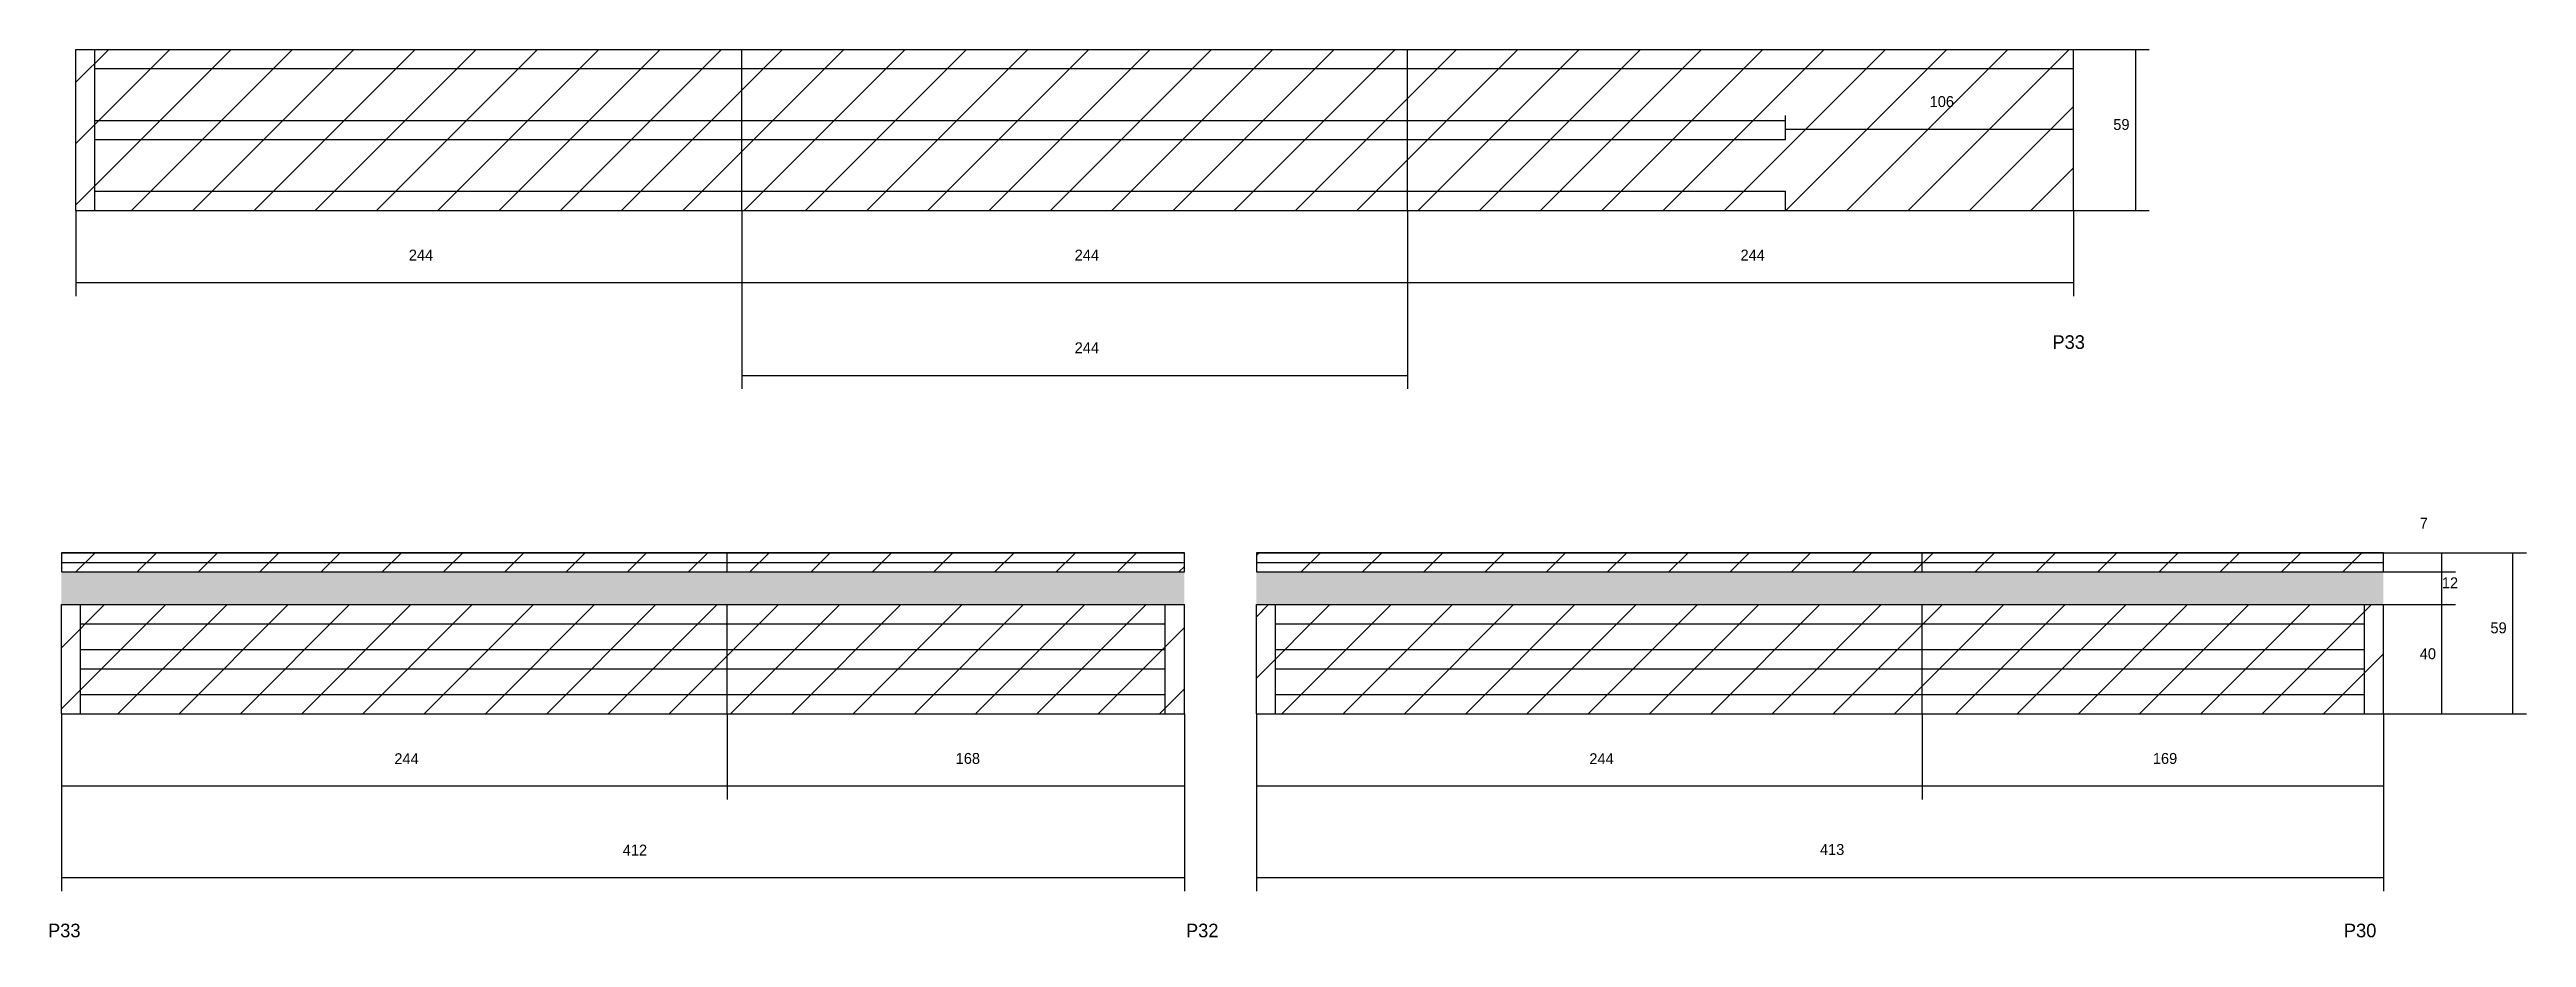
# Model space of a CAD drawing. Header units: metres. Extents: x 5683 to 7981, y 4512 to 5994.
# Drawn here: x 7066 to 7974, y 5640 to 5965 of the extents above; entities that cross this region are included whole.
import ezdxf

# ---------------------------------------------------------------- set-up
doc = ezdxf.new("R2010")
doc.units = ezdxf.units.M
for name, color, linetype in [('COTA', 4, 'Continuous'), ('NOMENCLATURA', 7, 'Continuous'), ('Painéis', 200, 'Continuous'), ('REAPROVEITAMENTO', 251, 'Continuous'), ('SARR_2.2x7', 40, 'Continuous')]:
    doc.layers.add(name, color=color, linetype=linetype)

msp = doc.modelspace()

# ---------------------------------------------------------------- texts
at = {"layer": 'COTA'}
for s, p in [('106', (7755.2, 5944.3)), ('59', (7822.5, 5935.9)), ('244', (7197.9, 5888)), ('244', (7441.9, 5888)), ('244', (7685.9, 5888)), ('244', (7441.9, 5854)), ('7', (7934.8, 5789.7)), ('12', (7942.9, 5767.8)), ('59', (7960.7, 5751.3)), ('40', (7934.8, 5741.8)), ('244', (7192.6, 5703.3)), ('168', (7398.3, 5703.4)), ('244', (7630.5, 5703.3)), ('169', (7837, 5703.4)), ('412', (7276.3, 5669.8)), ('413', (7715, 5670))]:
    msp.add_text(s, height=4, dxfattribs=at).set_placement(p)
at = {"layer": 'NOMENCLATURA'}
for s, p in [('P33', (7800.2, 5855.6)), ('P33', (7065.7, 5639.8)), ('P32', (7482.7, 5639.8)), ('P30', (7907, 5639.8))]:
    msp.add_text(s, height=5, dxfattribs=at).set_placement(p)

# ---------------------------------------------------------------- hatches: boundary and pattern name
at = {"layer": 'COTA'}
h = msp.add_hatch(dxfattribs=at)
h.set_pattern_fill('AR-CONC', scale=0.03)
h.paths.add_polyline_path([(7482.1, 5773.8), (7070.6, 5773.8), (7070.6, 5773.8), (7070.6, 5761.8), (7070.6, 5761.8), (7482.1, 5761.8), (7482.1, 5761.8), (7482.1, 5773.8)])
h = msp.add_hatch(dxfattribs=at)
h.set_pattern_fill('AR-CONC', scale=0.03)
h.paths.add_polyline_path([(7921.5, 5773.8), (7508.5, 5773.8), (7508.5, 5773.8), (7508.5, 5761.8), (7508.5, 5761.8), (7921.5, 5761.8), (7921.5, 5761.8), (7921.5, 5773.8)])
at = {"layer": 'REAPROVEITAMENTO'}
h = msp.add_hatch(dxfattribs=at)
h.set_pattern_fill('ANSI31', scale=5)
h.paths.add_polyline_path([(7807.9, 5906.4), (7807.9, 5965.4), (7807.9, 5965.4), (7075.9, 5965.4), (7075.9, 5965.4), (7075.9, 5906.4), (7075.9, 5906.4), (7807.9, 5906.4)])
h = msp.add_hatch(dxfattribs=at)
h.set_pattern_fill('ANSI31', scale=5)
h.paths.add_polyline_path([(7482.1, 5773.8), (7482.1, 5780.8), (7482.1, 5780.8), (7070.6, 5780.8), (7070.6, 5780.8), (7070.6, 5773.8), (7070.6, 5773.8), (7482.1, 5773.8)])
h = msp.add_hatch(dxfattribs=at)
h.set_pattern_fill('ANSI31', scale=5)
h.paths.add_polyline_path([(7921.5, 5773.8), (7921.5, 5780.8), (7921.5, 5780.8), (7508.5, 5780.8), (7508.5, 5780.8), (7508.5, 5773.8), (7508.5, 5773.8), (7921.5, 5773.8)])
h = msp.add_hatch(dxfattribs=at)
h.set_pattern_fill('ANSI31', scale=5)
h.paths.add_polyline_path([(7482.1, 5721.8), (7482.1, 5761.8), (7482.1, 5761.8), (7070.6, 5761.8), (7070.6, 5761.8), (7070.6, 5721.8), (7070.6, 5721.8), (7482.1, 5721.8)])
h = msp.add_hatch(dxfattribs=at)
h.set_pattern_fill('ANSI31', scale=5)
h.paths.add_polyline_path([(7921.5, 5721.8), (7921.5, 5761.8), (7921.5, 5761.8), (7508.5, 5761.8), (7508.5, 5761.8), (7508.5, 5721.8), (7508.5, 5721.8), (7921.5, 5721.8)])

# ---------------------------------------------------------------- linework, layer by layer
at = {"layer": 'COTA'}
for p, q in [((7807.9, 5965.4), (7835.7, 5965.4)), ((7830.7, 5906.4), (7830.7, 5965.4)), ((7702.4, 5935.9), (7702.4, 5941.2)), ((7702.4, 5936.2), (7807.9, 5936.2)), ((7807.9, 5935.9), (7807.9, 5941.2)), ((7075.9, 5906.4), (7075.9, 5874.9)), ((7319.9, 5906.4), (7319.9, 5874.9)), ((7319.9, 5906.4), (7319.9, 5874.9)), ((7319.9, 5906.4), (7319.9, 5840.9)), ((7563.9, 5906.4), (7563.9, 5874.9)), ((7563.9, 5906.4), (7563.9, 5840.9)), ((7563.9, 5906.4), (7563.9, 5874.9)), ((7807.9, 5906.4), (7835.7, 5906.4)), ((7807.9, 5906.4), (7807.9, 5874.9)), ((7075.9, 5879.9), (7319.9, 5879.9)), ((7319.9, 5879.9), (7563.9, 5879.9)), ((7563.9, 5879.9), (7807.9, 5879.9)), ((7319.9, 5845.9), (7563.9, 5845.9)), ((7921.5, 5780.8), (7947.9, 5780.8)), ((7921.5, 5780.8), (7973.9, 5780.8)), ((7921.5, 5773.8), (7947.9, 5773.8)), ((7921.5, 5773.8), (7947.9, 5773.8)), ((7942.9, 5773.8), (7942.9, 5780.8)), ((7942.9, 5761.8), (7942.9, 5773.8)), ((7968.9, 5721.8), (7968.9, 5780.8)), ((7921.5, 5761.8), (7947.9, 5761.8)), ((7921.5, 5761.8), (7947.9, 5761.8)), ((7942.9, 5721.8), (7942.9, 5761.8)), ((7070.6, 5721.8), (7070.6, 5690.3)), ((7070.6, 5721.8), (7070.6, 5656.7)), ((7314.6, 5721.8), (7314.6, 5690.3)), ((7314.6, 5721.8), (7314.6, 5690.3)), ((7482.1, 5721.8), (7482.1, 5690.3)), ((7482.1, 5721.8), (7482.1, 5656.7)), ((7508.5, 5721.8), (7508.5, 5690.3)), ((7508.5, 5721.8), (7508.5, 5656.7)), ((7752.5, 5721.8), (7752.5, 5690.3)), ((7752.5, 5721.8), (7752.5, 5690.3)), ((7921.5, 5721.8), (7947.9, 5721.8)), ((7921.5, 5721.8), (7973.9, 5721.8)), ((7921.5, 5721.8), (7921.5, 5690.3)), ((7921.5, 5721.8), (7921.5, 5656.7)), ((7070.6, 5695.3), (7314.6, 5695.3)), ((7314.6, 5695.3), (7482.1, 5695.3)), ((7508.5, 5695.3), (7752.5, 5695.3)), ((7752.5, 5695.3), (7921.5, 5695.3)), ((7070.6, 5661.7), (7482.1, 5661.7)), ((7508.5, 5661.7), (7921.5, 5661.7))]:
    msp.add_line(p, q, dxfattribs=at)
at = {"layer": 'Painéis'}
for p, q in [((7075.9, 5965.4), (7807.9, 5965.4)), ((7075.9, 5906.4), (7075.9, 5965.4)), ((7319.9, 5906.4), (7319.9, 5965.4)), ((7563.9, 5906.4), (7563.9, 5965.4)), ((7807.9, 5906.4), (7807.9, 5965.4)), ((7075.9, 5906.4), (7807.9, 5906.4)), ((7070.6, 5780.8), (7482.1, 5780.8)), ((7070.6, 5773.8), (7482.1, 5773.8)), ((7314.6, 5773.8), (7314.6, 5780.8)), ((7482.1, 5773.8), (7482.1, 5780.8)), ((7508.5, 5780.8), (7921.5, 5780.8)), ((7508.5, 5773.8), (7921.5, 5773.8)), ((7752.5, 5773.8), (7752.5, 5780.8)), ((7921.5, 5773.8), (7921.5, 5780.8)), ((7070.6, 5761.8), (7482.1, 5761.8)), ((7070.6, 5721.8), (7070.6, 5761.8)), ((7314.6, 5721.8), (7314.6, 5761.8)), ((7482.1, 5721.8), (7482.1, 5761.8)), ((7508.5, 5761.8), (7921.5, 5761.8)), ((7508.5, 5721.8), (7508.5, 5761.8)), ((7752.5, 5721.8), (7752.5, 5761.8)), ((7921.5, 5721.8), (7921.5, 5761.8)), ((7070.6, 5721.8), (7482.1, 5721.8)), ((7508.5, 5721.8), (7921.5, 5721.8))]:
    msp.add_line(p, q, dxfattribs=at)
for points in [[(7070.6, 5773.8), (7482.1, 5773.8), (7482.1, 5780.8), (7070.6, 5780.8)], [(7508.5, 5773.8), (7921.5, 5773.8), (7921.5, 5780.8), (7508.5, 5780.8)]]:
    msp.add_lwpolyline(points, close=True, dxfattribs=at)
at = {"layer": 'SARR_2.2x7'}
for p, q in [((7082.9, 5906.4), (7082.9, 5965.4)), ((7082.9, 5958.4), (7319.9, 5958.4)), ((7319.9, 5958.4), (7563.9, 5958.4)), ((7563.9, 5958.4), (7807.9, 5958.4)), ((7082.9, 5939.4), (7319.9, 5939.4)), ((7319.9, 5939.4), (7563.9, 5939.4)), ((7563.9, 5939.4), (7702.4, 5939.4)), ((7702.4, 5932.4), (7702.4, 5939.4)), ((7082.9, 5932.4), (7319.9, 5932.4)), ((7319.9, 5932.4), (7563.9, 5932.4)), ((7563.9, 5932.4), (7702.4, 5932.4)), ((7082.9, 5913.4), (7319.9, 5913.4)), ((7319.9, 5913.4), (7563.9, 5913.4)), ((7563.9, 5913.4), (7702.4, 5913.4)), ((7702.4, 5906.4), (7702.4, 5913.4)), ((7070.6, 5777.3), (7314.6, 5777.3)), ((7314.6, 5777.3), (7482.1, 5777.3)), ((7508.5, 5777.3), (7752.5, 5777.3)), ((7752.5, 5777.3), (7921.5, 5777.3)), ((7077.6, 5721.8), (7077.6, 5761.8)), ((7077.6, 5754.8), (7314.6, 5754.8)), ((7314.6, 5754.8), (7475.1, 5754.8)), ((7475.1, 5721.8), (7475.1, 5761.8)), ((7515.5, 5721.8), (7515.5, 5761.8)), ((7515.5, 5754.8), (7752.5, 5754.8)), ((7752.5, 5754.8), (7914.6, 5754.8)), ((7914.6, 5721.8), (7914.6, 5761.8)), ((7077.6, 5745.3), (7314.6, 5745.3)), ((7077.6, 5738.3), (7314.6, 5738.3)), ((7314.6, 5745.3), (7475.1, 5745.3)), ((7314.6, 5738.3), (7475.1, 5738.3)), ((7515.5, 5745.3), (7752.5, 5745.3)), ((7515.5, 5738.3), (7752.5, 5738.3)), ((7752.5, 5745.3), (7914.6, 5745.3)), ((7752.5, 5738.3), (7914.6, 5738.3)), ((7077.6, 5728.8), (7314.6, 5728.8)), ((7314.6, 5728.8), (7475.1, 5728.8)), ((7515.5, 5728.8), (7752.5, 5728.8)), ((7752.5, 5728.8), (7914.6, 5728.8))]:
    msp.add_line(p, q, dxfattribs=at)

msp.set_redraw_order([(e.dxf.handle, doc.entitydb.next_handle()) for e in msp.query("TEXT MTEXT ATTDEF DIMENSION ARC_DIMENSION")])  # texts and dimensions are drawn at this point

doc.saveas('drawing.dxf')
